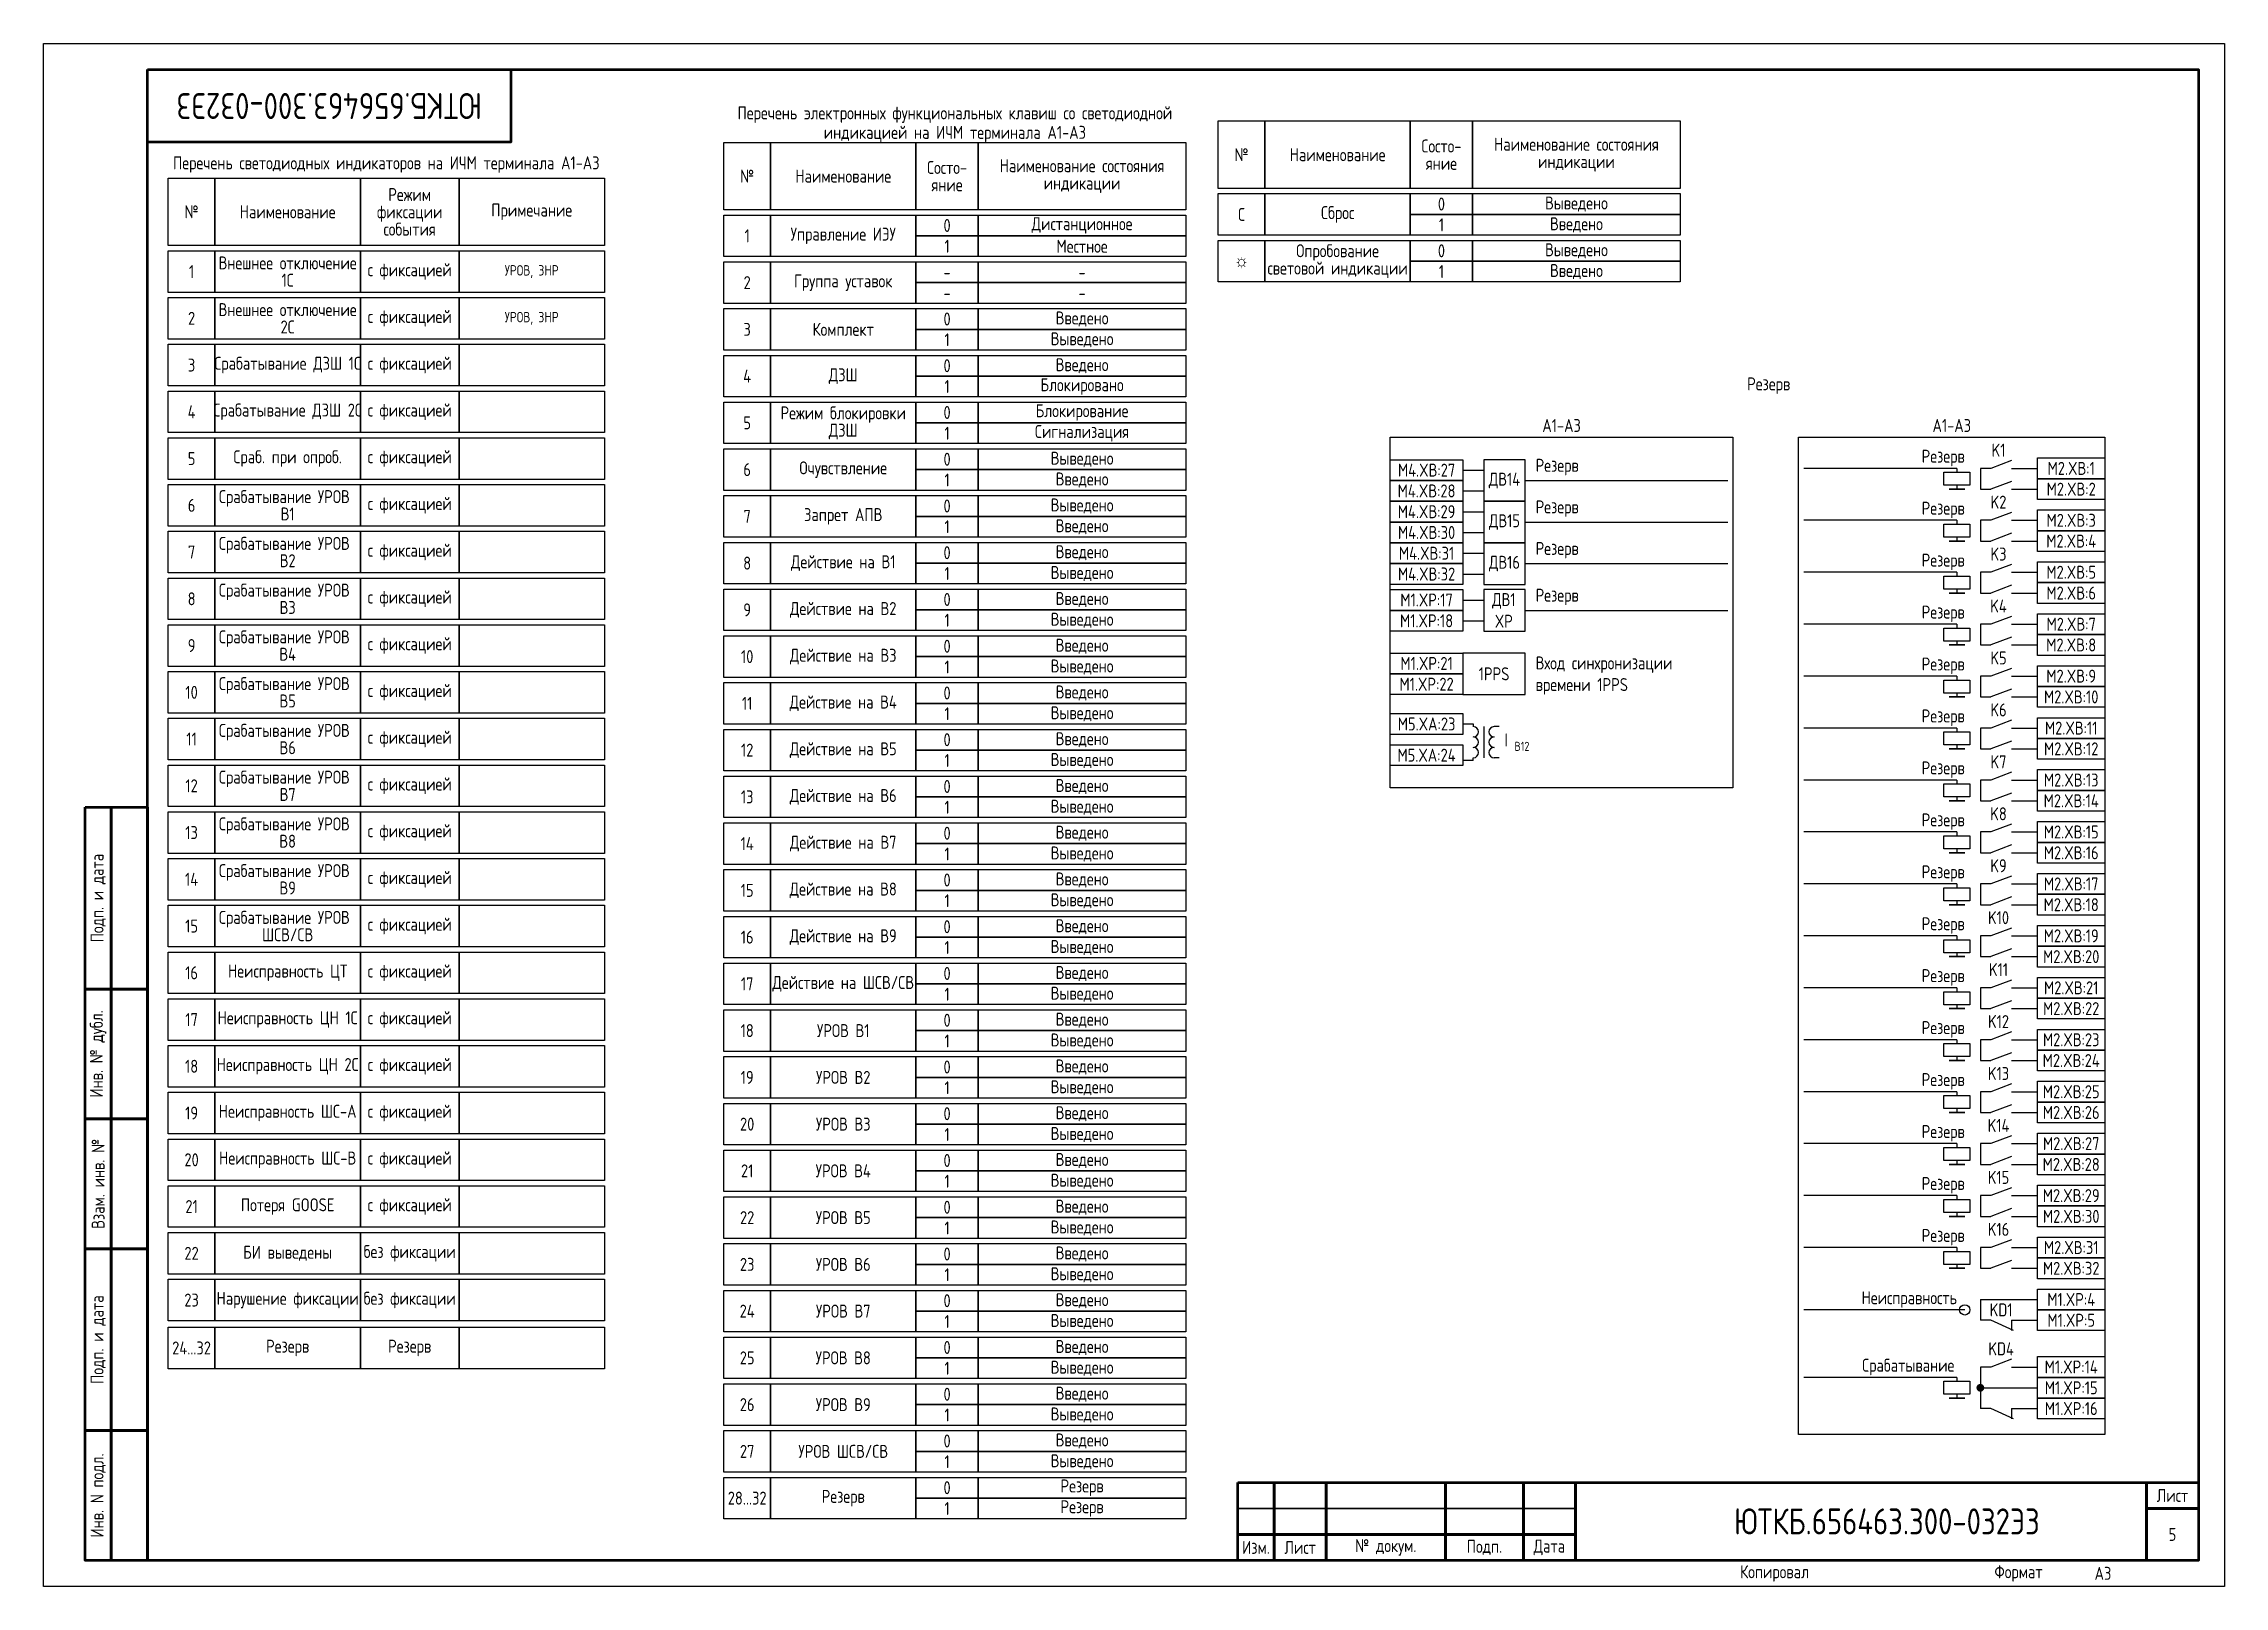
# Model space of a CAD drawing. Header units: millimetres. Extents: x -840 to 2694, y 0 to 584.
# Drawn here: x 1680 to 2100, y -0.1 to 296.9 of the extents above; entities that cross this region are included whole.
import ezdxf

# ---------------------------------------------------------------- set-up
doc = ezdxf.new("R2010")
doc.units = ezdxf.units.MM
doc.styles.add('Gost type A_2.5', font='GOST_0.TTF', dxfattribs={"height": 2.5})
doc.styles.add('Gost_type_A', font='GOST_0.TTF')

msp = doc.modelspace()

# ---------------------------------------------------------------- texts
at = {"insert": (1735, 284.88), "char_height": 5, "width": 70, "attachment_point": 5, "rotation": 180, "style": 'Gost_type_A'}
msp.add_mtext('ЮТКБ.656463.300-032Э3', dxfattribs=at)
for s, insert, char_height, width, attachment_point, line_spacing_factor, style in [('Перечень электронных функциональных клавиш со светодиодной индикацией на ИЧМ терминала А1-A3', (1855.5, 277.87), 2.5, 89, 8, 0.9, 'Gost_type_A'), ('Состо- яние', (1949.21, 275.5), 2.5, 12, 5, 0.8, 'Gost_type_A'), ('Наименование состояния индикации ', (1975.21, 275.5), 2.5, 40, 5, 0.8, 'Gost_type_A'), ('Перечень светодиодных индикаторов на ИЧМ терминала А1-A3', (1746, 272), 2.5, 84, 8, 0.9, 'Gost_type_A'), ('Состо- яние', (1854, 271.37), 2.5, 12, 5, 0.8, 'Gost_type_A'), ('Наименование состояния индикации', (1880, 271.37), 2.5, 40, 5, 0.8, 'Gost_type_A'), ('№ ', (1910.71, 275.5), 2.5, 9, 5, 0.8, 'Gost_type_A'), ('Наименование ', (1929.21, 275.5), 2.5, 28, 5, 0.8, 'Gost_type_A'), ('Режим\\Pфиксации события', (1750.5, 264.5), 2.5, 19, 5, 0.8, 'Gost_type_A'), ('№ ', (1815.5, 271.37), 2.5, 9, 5, 0.8, 'Gost_type_A'), ('Наименование ', (1834, 271.37), 2.5, 28, 5, 0.8, 'Gost_type_A'), ('№ ', (1708.5, 264.5), 2.5, 9, 5, 0.8, 'Gost_type_A'), ('Наименование ', (1727, 264.5), 2.5, 28, 5, 0.8, 'Gost_type_A'), ('Примечание', (1774, 264.5), 2.5, 28, 5, 0.8, 'Gost_type_A'), ('C', (1910.71, 264), 2.5, 9, 5, 0.8, 'Gost_type_A'), ('Сброс', (1929.21, 264), 2.5, 28, 5, 0.8, 'Gost_type_A'), ('0', (1949.21, 266), 2.5, 12, 5, 0.8, 'Gost_type_A'), ('Выведено', (1975.21, 266), 2.5, 40, 5, 0.8, 'Gost_type_A'), ('1', (1815.5, 259.87), 2.5, 9, 5, 0.8, 'Gost_type_A'), ('Управление ИЭУ', (1834, 259.87), 2.5, 28, 5, 0.8, 'Gost_type_A'), ('0', (1854, 261.87), 2.5, 12, 5, 0.8, 'Gost_type_A'), ('Дистанционное', (1880, 261.87), 2.5, 40, 5, 0.8, 'Gost_type_A'), ('1', (1949.21, 262), 2.5, 12, 5, 0.8, 'Gost_type_A'), ('Введено', (1975.21, 262), 2.5, 40, 5, 0.8, 'Gost_type_A'), ('1', (1854, 257.87), 2.5, 12, 5, 0.8, 'Gost_type_A'), ('Местное', (1880, 257.87), 2.5, 40, 5, 0.8, 'Gost_type_A'), ('Опробование световой индикации', (1929.21, 255), 2.5, 28, 5, 0.8, 'Gost_type_A'), ('0', (1949.21, 257), 2.5, 12, 5, 0.8, 'Gost_type_A'), ('Выведено', (1975.21, 257), 2.5, 40, 5, 0.8, 'Gost_type_A'), ('1', (1708.5, 253), 2.5, 9, 5, 0.8, 'Gost_type_A'), ('Внешнее отключение 1С ', (1727, 253), 2.5, 28, 5, 0.8, 'Gost_type_A'), ('с фиксацией', (1750.5, 253), 2.5, 19, 5, 0.8, 'Gost_type_A'), ('УРОВ, ЗНР', (1774, 253), 2, 28, 5, 0.8, 'Gost_type_A'), ('2', (1815.5, 250.87), 2.5, 9, 5, 0.8, 'Gost_type_A'), ('Группа уставок', (1834, 250.87), 2.5, 28, 5, 0.8, 'Gost_type_A'), ('-', (1854, 252.87), 2.5, 12, 5, 0.8, 'Gost_type_A'), ('-', (1880, 252.87), 2.5, 40, 5, 0.8, 'Gost_type_A'), ('☼', (1910.71, 255), 2.5, 9, 5, 0.8, 'Gost_type_A'), ('1', (1949.21, 253), 2.5, 12, 5, 0.8, 'Gost_type_A'), ('Введено', (1975.21, 253), 2.5, 40, 5, 0.8, 'Gost_type_A'), ('-', (1854, 248.87), 2.5, 12, 5, 0.8, 'Gost_type_A'), ('-', (1880, 248.87), 2.5, 40, 5, 0.8, 'Gost_type_A'), ('2', (1708.5, 244), 2.5, 9, 5, 0.8, 'Gost_type_A'), ('Внешнее отключение 2С ', (1727, 244), 2.5, 28, 5, 0.8, 'Gost_type_A'), ('с фиксацией', (1750.5, 244), 2.5, 19, 5, 0.8, 'Gost_type_A'), ('УРОВ, ЗНР', (1774, 244), 2, 28, 5, 0.8, 'Gost_type_A'), ('0', (1854, 243.87), 2.5, 12, 5, 0.8, 'Gost_type_A'), ('Введено', (1880, 243.87), 2.5, 40, 5, 0.8, 'Gost_type_A'), ('3', (1815.5, 241.87), 2.5, 9, 5, 0.8, 'Gost_type_A'), ('Комплект', (1834, 241.87), 2.5, 28, 5, 0.8, 'Gost type A_2.5'), ('1', (1854, 239.87), 2.5, 12, 5, 0.8, 'Gost_type_A'), ('Выведено', (1880, 239.87), 2.5, 40, 5, 0.8, 'Gost_type_A'), ('3', (1708.5, 235), 2.5, 9, 5, 0.8, 'Gost_type_A'), ('Срабатывание ДЗШ 1С', (1727, 235), 2.5, 28, 5, 0.8, 'Gost_type_A'), ('с фиксацией', (1750.5, 235), 2.5, 19, 5, 0.8, 'Gost_type_A'), ('0', (1854, 234.87), 2.5, 12, 5, 0.8, 'Gost_type_A'), ('Введено', (1880, 234.87), 2.5, 40, 5, 0.8, 'Gost_type_A'), ('4', (1815.5, 232.87), 2.5, 9, 5, 0.8, 'Gost_type_A'), ('ДЗШ', (1834, 232.87), 2.5, 28, 5, 0.8, 'Gost type A_2.5'), ('1', (1854, 230.87), 2.5, 12, 5, 0.8, 'Gost_type_A'), ('Блокировано', (1880, 230.87), 2.5, 40, 5, 0.8, 'Gost_type_A'), ('Резерв', (2012.24, 231.04), 2.5, 192, 5, 0.9, 'Gost_type_A'), ('4', (1708.5, 226), 2.5, 9, 5, 0.8, 'Gost_type_A'), ('Срабатывание ДЗШ 2С', (1727, 226), 2.5, 28, 5, 0.8, 'Gost_type_A'), ('с фиксацией', (1750.5, 226), 2.5, 19, 5, 0.8, 'Gost_type_A'), ('Режим блокировки ДЗШ', (1834, 223.87), 2.5, 28, 5, 0.8, 'Gost_type_A'), ('0', (1854, 225.87), 2.5, 12, 5, 0.8, 'Gost_type_A'), ('Блокирование ', (1880, 225.87), 2.5, 40, 5, 0.8, 'Gost_type_A'), ('5', (1815.5, 223.87), 2.5, 9, 5, 0.8, 'Gost_type_A'), ('1', (1854, 221.87), 2.5, 12, 5, 0.8, 'Gost_type_A'), ('Сигнализация', (1880, 221.87), 2.5, 40, 5, 0.8, 'Gost_type_A'), ('A1-A3', (1972.35, 222.11), 2.5, 66, 8, 0.9, 'Gost_type_A'), ('A1-A3', (2047.5, 222.11), 2.5, 59, 8, 0.9, 'Gost_type_A'), ('Сраб. при опроб.', (1727, 217), 2.5, 28, 5, 0.8, 'Gost_type_A'), ('с фиксацией', (1750.5, 217), 2.5, 19, 5, 0.8, 'Gost_type_A'), ('5', (1708.5, 217), 2.5, 9, 5, 0.8, 'Gost_type_A'), ('6', (1815.5, 214.87), 2.5, 9, 5, 0.8, 'Gost_type_A'), ('Очувствление', (1834, 214.87), 2.5, 28, 5, 0.8, 'Gost_type_A'), ('0', (1854, 216.87), 2.5, 12, 5, 0.8, 'Gost_type_A'), ('Выведено', (1880, 216.87), 2.5, 40, 5, 0.8, 'Gost_type_A'), ('Введено', (1880, 212.87), 2.5, 40, 5, 0.8, 'Gost_type_A'), ('Срабатывание УРОВ  В1 ', (1727, 208), 2.5, 28, 5, 0.8, 'Gost_type_A'), ('1', (1854, 212.87), 2.5, 12, 5, 0.8, 'Gost_type_A'), ('6', (1708.5, 208), 2.5, 9, 5, 0.8, 'Gost_type_A'), ('с фиксацией', (1750.5, 208), 2.5, 19, 5, 0.8, 'Gost_type_A'), ('7', (1815.5, 205.87), 2.5, 9, 5, 0.8, 'Gost_type_A'), ('Запрет АПВ', (1834, 205.87), 2.5, 28, 5, 0.8, 'Gost_type_A'), ('0', (1854, 207.87), 2.5, 12, 5, 0.8, 'Gost_type_A'), ('Выведено', (1880, 207.87), 2.5, 40, 5, 0.8, 'Gost_type_A'), ('Срабатывание УРОВ  В2', (1727, 199), 2.5, 28, 5, 0.8, 'Gost_type_A'), ('1', (1854, 203.87), 2.5, 12, 5, 0.8, 'Gost_type_A'), ('Введено', (1880, 203.87), 2.5, 40, 5, 0.8, 'Gost_type_A'), ('7', (1708.5, 199), 2.5, 9, 5, 0.8, 'Gost_type_A'), ('с фиксацией', (1750.5, 199), 2.5, 19, 5, 0.8, 'Gost_type_A'), ('8', (1815.5, 196.87), 2.5, 9, 5, 0.8, 'Gost_type_A'), ('Действие на В1', (1834, 196.87), 2.5, 28, 5, 0.8, 'Gost_type_A'), ('0', (1854, 198.87), 2.5, 12, 5, 0.8, 'Gost_type_A'), ('Введено', (1880, 198.87), 2.5, 40, 5, 0.8, 'Gost_type_A'), ('1', (1854, 194.87), 2.5, 12, 5, 0.8, 'Gost_type_A'), ('Выведено', (1880, 194.87), 2.5, 40, 5, 0.8, 'Gost_type_A'), ('8', (1708.5, 190), 2.5, 9, 5, 0.8, 'Gost_type_A'), ('Срабатывание УРОВ  В3', (1727, 190), 2.5, 28, 5, 0.8, 'Gost_type_A'), ('с фиксацией', (1750.5, 190), 2.5, 19, 5, 0.8, 'Gost_type_A'), ('9', (1815.5, 187.87), 2.5, 9, 5, 0.8, 'Gost_type_A'), ('Действие на В2', (1834, 187.87), 2.5, 28, 5, 0.8, 'Gost_type_A'), ('0', (1854, 189.87), 2.5, 12, 5, 0.8, 'Gost_type_A'), ('Введено', (1880, 189.87), 2.5, 40, 5, 0.8, 'Gost_type_A'), ('1', (1854, 185.87), 2.5, 12, 5, 0.8, 'Gost_type_A'), ('Выведено', (1880, 185.87), 2.5, 40, 5, 0.8, 'Gost_type_A'), ('9', (1708.5, 181), 2.5, 9, 5, 0.8, 'Gost_type_A'), ('Срабатывание УРОВ  В4', (1727, 181), 2.5, 28, 5, 0.8, 'Gost_type_A'), ('с фиксацией', (1750.5, 181), 2.5, 19, 5, 0.8, 'Gost_type_A'), ('0', (1854, 180.87), 2.5, 12, 5, 0.8, 'Gost_type_A'), ('Введено', (1880, 180.87), 2.5, 40, 5, 0.8, 'Gost_type_A'), ('10', (1815.5, 178.87), 2.5, 9, 5, 0.8, 'Gost_type_A'), ('Действие на В3', (1834, 178.87), 2.5, 28, 5, 0.8, 'Gost_type_A'), ('1', (1854, 176.87), 2.5, 12, 5, 0.8, 'Gost_type_A'), ('Выведено', (1880, 176.87), 2.5, 40, 5, 0.8, 'Gost_type_A'), ('10', (1708.5, 172), 2.5, 9, 5, 0.8, 'Gost_type_A'), ('Срабатывание УРОВ  В5', (1727, 172), 2.5, 28, 5, 0.8, 'Gost_type_A'), ('с фиксацией', (1750.5, 172), 2.5, 19, 5, 0.8, 'Gost_type_A'), ('0', (1854, 171.87), 2.5, 12, 5, 0.8, 'Gost_type_A'), ('Введено', (1880, 171.87), 2.5, 40, 5, 0.8, 'Gost_type_A'), ('11', (1815.5, 169.87), 2.5, 9, 5, 0.8, 'Gost_type_A'), ('Действие на В4', (1834, 169.87), 2.5, 28, 5, 0.8, 'Gost_type_A'), ('1', (1854, 167.87), 2.5, 12, 5, 0.8, 'Gost_type_A'), ('Выведено', (1880, 167.87), 2.5, 40, 5, 0.8, 'Gost_type_A'), ('11', (1708.5, 163), 2.5, 9, 5, 0.8, 'Gost_type_A'), ('Срабатывание УРОВ  В6', (1727, 163), 2.5, 28, 5, 0.8, 'Gost_type_A'), ('с фиксацией', (1750.5, 163), 2.5, 19, 5, 0.8, 'Gost_type_A'), ('0', (1854, 162.87), 2.5, 12, 5, 0.8, 'Gost_type_A'), ('Введено', (1880, 162.87), 2.5, 40, 5, 0.8, 'Gost_type_A'), ('12', (1815.5, 160.87), 2.5, 9, 5, 0.8, 'Gost_type_A'), ('Действие на В5', (1834, 160.87), 2.5, 28, 5, 0.8, 'Gost_type_A'), ('1', (1854, 158.87), 2.5, 12, 5, 0.8, 'Gost_type_A'), ('Выведено', (1880, 158.87), 2.5, 40, 5, 0.8, 'Gost_type_A'), ('Срабатывание УРОВ  В7', (1727, 154), 2.5, 28, 5, 0.8, 'Gost_type_A'), ('с фиксацией', (1750.5, 154), 2.5, 19, 5, 0.8, 'Gost_type_A'), ('12', (1708.5, 154), 2.5, 9, 5, 0.8, 'Gost_type_A'), ('13', (1815.5, 151.87), 2.5, 9, 5, 0.8, 'Gost_type_A'), ('Действие на В6', (1834, 151.87), 2.5, 28, 5, 0.8, 'Gost_type_A'), ('0', (1854, 153.87), 2.5, 12, 5, 0.8, 'Gost_type_A'), ('Выведено', (1880, 149.87), 2.5, 40, 5, 0.8, 'Gost_type_A'), ('Введено', (1880, 153.87), 2.5, 40, 5, 0.8, 'Gost_type_A'), ('Срабатывание УРОВ  В8', (1727, 145), 2.5, 28, 5, 0.8, 'Gost_type_A'), ('1', (1854, 149.87), 2.5, 12, 5, 0.8, 'Gost_type_A'), ('13', (1708.5, 145), 2.5, 9, 5, 0.8, 'Gost_type_A'), ('с фиксацией', (1750.5, 145), 2.5, 19, 5, 0.8, 'Gost_type_A'), ('14', (1815.5, 142.87), 2.5, 9, 5, 0.8, 'Gost_type_A'), ('Действие на В7', (1834, 142.87), 2.5, 28, 5, 0.8, 'Gost_type_A'), ('0', (1854, 144.87), 2.5, 12, 5, 0.8, 'Gost_type_A'), ('Введено', (1880, 144.87), 2.5, 40, 5, 0.8, 'Gost_type_A'), ('Срабатывание УРОВ  В9', (1727, 136), 2.5, 28, 5, 0.8, 'Gost_type_A'), ('1', (1854, 140.87), 2.5, 12, 5, 0.8, 'Gost_type_A'), ('Выведено', (1880, 140.87), 2.5, 40, 5, 0.8, 'Gost_type_A'), ('14', (1708.5, 136), 2.5, 9, 5, 0.8, 'Gost_type_A'), ('с фиксацией', (1750.5, 136), 2.5, 19, 5, 0.8, 'Gost_type_A'), ('15', (1815.5, 133.87), 2.5, 9, 5, 0.8, 'Gost_type_A'), ('Действие на В8', (1834, 133.87), 2.5, 28, 5, 0.8, 'Gost_type_A'), ('0', (1854, 135.87), 2.5, 12, 5, 0.8, 'Gost_type_A'), ('Введено', (1880, 135.87), 2.5, 40, 5, 0.8, 'Gost_type_A'), ('1', (1854, 131.87), 2.5, 12, 5, 0.8, 'Gost_type_A'), ('Выведено', (1880, 131.87), 2.5, 40, 5, 0.8, 'Gost_type_A'), ('15', (1708.5, 127), 2.5, 9, 5, 0.8, 'Gost_type_A'), ('Срабатывание УРОВ  ШСВ/СВ', (1727, 127), 2.5, 28, 5, 0.8, 'Gost_type_A'), ('с фиксацией', (1750.5, 127), 2.5, 19, 5, 0.8, 'Gost_type_A'), ('16', (1815.5, 124.87), 2.5, 9, 5, 0.8, 'Gost_type_A'), ('Действие на В9', (1834, 124.87), 2.5, 28, 5, 0.8, 'Gost_type_A'), ('0', (1854, 126.87), 2.5, 12, 5, 0.8, 'Gost_type_A'), ('Введено', (1880, 126.87), 2.5, 40, 5, 0.8, 'Gost_type_A'), ('1', (1854, 122.87), 2.5, 12, 5, 0.8, 'Gost_type_A'), ('Выведено', (1880, 122.87), 2.5, 40, 5, 0.8, 'Gost_type_A'), ('16', (1708.5, 118), 2.5, 9, 5, 0.8, 'Gost_type_A'), ('Неисправность ЦТ', (1727, 118), 2.5, 28, 5, 0.8, 'Gost_type_A'), ('с фиксацией', (1750.5, 118), 2.5, 19, 5, 0.8, 'Gost_type_A'), ('0', (1854, 117.87), 2.5, 12, 5, 0.8, 'Gost_type_A'), ('Введено', (1880, 117.87), 2.5, 40, 5, 0.8, 'Gost_type_A'), ('17', (1815.5, 115.87), 2.5, 9, 5, 0.8, 'Gost_type_A'), ('Действие на ШСВ/СВ', (1834, 115.87), 2.5, 28, 5, 0.8, 'Gost_type_A'), ('1', (1854, 113.87), 2.5, 12, 5, 0.8, 'Gost_type_A'), ('Выведено', (1880, 113.87), 2.5, 40, 5, 0.8, 'Gost_type_A'), ('17', (1708.5, 109), 2.5, 9, 5, 0.8, 'Gost_type_A'), ('Неисправность ЦН 1С', (1727, 109), 2.5, 28, 5, 0.8, 'Gost_type_A'), ('с фиксацией', (1750.5, 109), 2.5, 19, 5, 0.8, 'Gost_type_A'), ('0', (1854, 108.87), 2.5, 12, 5, 0.8, 'Gost_type_A'), ('Введено', (1880, 108.87), 2.5, 40, 5, 0.8, 'Gost_type_A'), ('18', (1815.5, 106.87), 2.5, 9, 5, 0.8, 'Gost_type_A'), ('УРОВ В1', (1834, 106.87), 2.5, 28, 5, 0.8, 'Gost_type_A'), ('1', (1854, 104.87), 2.5, 12, 5, 0.8, 'Gost_type_A'), ('Выведено', (1880, 104.87), 2.5, 40, 5, 0.8, 'Gost_type_A'), ('18', (1708.5, 100), 2.5, 9, 5, 0.8, 'Gost_type_A'), ('Неисправность ЦН 2С', (1727, 100), 2.5, 28, 5, 0.8, 'Gost_type_A'), ('с фиксацией', (1750.5, 100), 2.5, 19, 5, 0.8, 'Gost_type_A'), ('0', (1854, 99.87), 2.5, 12, 5, 0.8, 'Gost_type_A'), ('Введено', (1880, 99.87), 2.5, 40, 5, 0.8, 'Gost_type_A'), ('19', (1815.5, 97.87), 2.5, 9, 5, 0.8, 'Gost_type_A'), ('УРОВ В2', (1834, 97.87), 2.5, 28, 5, 0.8, 'Gost_type_A'), ('1', (1854, 95.87), 2.5, 12, 5, 0.8, 'Gost_type_A'), ('Выведено', (1880, 95.87), 2.5, 40, 5, 0.8, 'Gost_type_A'), ('Неисправность ШС-А', (1727, 91), 2.5, 28, 5, 0.8, 'Gost_type_A'), ('с фиксацией', (1750.5, 91), 2.5, 19, 5, 0.8, 'Gost_type_A'), ('19', (1708.5, 91), 2.5, 9, 5, 0.8, 'Gost_type_A'), ('20', (1815.5, 88.87), 2.5, 9, 5, 0.8, 'Gost_type_A'), ('УРОВ В3', (1834, 88.87), 2.5, 28, 5, 0.8, 'Gost_type_A'), ('0', (1854, 90.87), 2.5, 12, 5, 0.8, 'Gost_type_A'), ('Выведено', (1880, 86.87), 2.5, 40, 5, 0.8, 'Gost_type_A'), ('Введено', (1880, 90.87), 2.5, 40, 5, 0.8, 'Gost_type_A'), ('1', (1854, 86.87), 2.5, 12, 5, 0.8, 'Gost_type_A'), ('20', (1708.5, 82), 2.5, 9, 5, 0.8, 'Gost_type_A'), ('Неисправность ШС-В', (1727, 82), 2.5, 28, 5, 0.8, 'Gost_type_A'), ('с фиксацией', (1750.5, 82), 2.5, 19, 5, 0.8, 'Gost_type_A'), ('21', (1815.5, 79.87), 2.5, 9, 5, 0.8, 'Gost_type_A'), ('УРОВ В4', (1834, 79.87), 2.5, 28, 5, 0.8, 'Gost_type_A'), ('0', (1854, 81.87), 2.5, 12, 5, 0.8, 'Gost_type_A'), ('Введено', (1880, 81.87), 2.5, 40, 5, 0.8, 'Gost_type_A'), ('1', (1854, 77.87), 2.5, 12, 5, 0.8, 'Gost_type_A'), ('Выведено', (1880, 77.87), 2.5, 40, 5, 0.8, 'Gost_type_A'), ('21', (1708.5, 73), 2.5, 9, 5, 0.8, 'Gost_type_A'), ('Потеря GOOSE', (1727, 73), 2.5, 28, 5, 0.8, 'Gost_type_A'), ('с фиксацией', (1750.5, 73), 2.5, 19, 5, 0.8, 'Gost_type_A'), ('22', (1815.5, 70.87), 2.5, 9, 5, 0.8, 'Gost_type_A'), ('УРОВ В5', (1834, 70.87), 2.5, 28, 5, 0.8, 'Gost_type_A'), ('0', (1854, 72.87), 2.5, 12, 5, 0.8, 'Gost_type_A'), ('Введено', (1880, 72.87), 2.5, 40, 5, 0.8, 'Gost_type_A'), ('1', (1854, 68.87), 2.5, 12, 5, 0.8, 'Gost_type_A'), ('Выведено', (1880, 68.87), 2.5, 40, 5, 0.8, 'Gost_type_A'), ('22', (1708.5, 64), 2.5, 9, 5, 0.8, 'Gost_type_A'), ('БИ выведены ', (1727, 64), 2.5, 28, 5, 0.8, 'Gost_type_A'), ('без фиксации', (1750.5, 64), 2.5, 19, 5, 0.8, 'Gost_type_A'), ('23', (1815.5, 61.87), 2.5, 9, 5, 0.8, 'Gost_type_A'), ('УРОВ В6', (1834, 61.87), 2.5, 28, 5, 0.8, 'Gost_type_A'), ('0', (1854, 63.87), 2.5, 12, 5, 0.8, 'Gost_type_A'), ('Введено', (1880, 63.87), 2.5, 40, 5, 0.8, 'Gost_type_A'), ('1', (1854, 59.87), 2.5, 12, 5, 0.8, 'Gost_type_A'), ('Выведено', (1880, 59.87), 2.5, 40, 5, 0.8, 'Gost_type_A'), ('23', (1708.5, 55), 2.5, 9, 5, 0.8, 'Gost_type_A'), ('Нарушение фиксации', (1727, 55), 2.5, 28, 5, 0.8, 'Gost_type_A'), ('без фиксации', (1750.5, 55), 2.5, 19, 5, 0.8, 'Gost_type_A'), ('0', (1854, 54.87), 2.5, 12, 5, 0.8, 'Gost_type_A'), ('Введено', (1880, 54.87), 2.5, 40, 5, 0.8, 'Gost_type_A'), ('Неисправность', (2048.5, 55.11), 2.5, 37, 6, 0.8, 'Gost_type_A'), ('24', (1815.5, 52.87), 2.5, 9, 5, 0.8, 'Gost_type_A'), ('УРОВ В7', (1834, 52.87), 2.5, 28, 5, 0.8, 'Gost_type_A'), ('1', (1854, 50.87), 2.5, 12, 5, 0.8, 'Gost_type_A'), ('Выведено', (1880, 50.87), 2.5, 40, 5, 0.8, 'Gost_type_A'), ('24...32', (1708.5, 45.78), 2.5, 9, 5, 0.8, 'Gost_type_A'), ('Резерв', (1727, 45.78), 2.5, 28, 5, 0.8, 'Gost_type_A'), ('Резерв', (1750.5, 45.78), 2.5, 19, 5, 0.8, 'Gost_type_A'), ('0', (1854, 45.87), 2.5, 12, 5, 0.8, 'Gost_type_A'), ('Введено', (1880, 45.87), 2.5, 40, 5, 0.8, 'Gost_type_A'), ('25', (1815.5, 43.87), 2.5, 9, 5, 0.8, 'Gost_type_A'), ('УРОВ В8', (1834, 43.87), 2.5, 28, 5, 0.8, 'Gost_type_A'), ('1', (1854, 41.87), 2.5, 12, 5, 0.8, 'Gost_type_A'), ('Выведено', (1880, 41.87), 2.5, 40, 5, 0.8, 'Gost_type_A'), ('Срабатывание', (2048, 42.11), 2.5, 37, 6, 0.8, 'Gost_type_A'), ('0', (1854, 36.87), 2.5, 12, 5, 0.8, 'Gost_type_A'), ('Введено', (1880, 36.87), 2.5, 40, 5, 0.8, 'Gost_type_A'), ('26', (1815.5, 34.87), 2.5, 9, 5, 0.8, 'Gost_type_A'), ('УРОВ В9', (1834, 34.87), 2.5, 28, 5, 0.8, 'Gost_type_A'), ('1', (1854, 32.87), 2.5, 12, 5, 0.8, 'Gost_type_A'), ('Выведено', (1880, 32.87), 2.5, 40, 5, 0.8, 'Gost_type_A'), ('27', (1815.5, 25.87), 2.5, 9, 5, 0.8, 'Gost_type_A'), ('УРОВ ШСВ/СВ', (1834, 25.87), 2.5, 28, 5, 0.8, 'Gost_type_A'), ('0', (1854, 27.87), 2.5, 12, 5, 0.8, 'Gost_type_A'), ('Выведено', (1880, 23.87), 2.5, 40, 5, 0.8, 'Gost_type_A'), ('Введено', (1880, 27.87), 2.5, 40, 5, 0.8, 'Gost_type_A'), ('1', (1854, 23.87), 2.5, 12, 5, 0.8, 'Gost_type_A'), ('28...32', (1815.5, 16.87), 2.5, 9, 5, 0.8, 'Gost_type_A'), ('Резерв', (1834, 16.87), 2.5, 28, 5, 0.8, 'Gost_type_A'), ('0', (1854, 18.87), 2.5, 12, 5, 0.8, 'Gost_type_A'), ('Резерв', (1880, 18.87), 2.5, 40, 5, 0.8, 'Gost_type_A'), ('1', (1854, 14.87), 2.5, 12, 5, 0.8, 'Gost_type_A'), ('Резерв', (1880, 14.87), 2.5, 40, 5, 0.8, 'Gost_type_A')]:
    msp.add_mtext(s, dxfattribs=dict(insert=insert, char_height=char_height, width=width, attachment_point=attachment_point, line_spacing_factor=line_spacing_factor, style=style))
at = {"style": 'Gost_type_A'}
for s, insert, char_height, width, attachment_point in [('Резерв', (2050, 217.11), 2.5, 31.0015, 6), ('K1', (2056.5, 218.61), 2.5, 5, 5), ('M4.XВ:27', (1946.35, 214.77), 2.5, 14, 5), ('ДВ14', (1961.35, 212.77), 2.5, 7.9998, 5), ('Резерв', (1967.35, 213.77), 2.5, 27.8465, 7), ('M2.XВ:1', (2070.5, 215.11), 2.5, 13, 5), ('M4.XВ:28', (1946.35, 210.77), 2.5, 14, 5), ('M2.XВ:2', (2070.5, 211.11), 2.5, 13, 5), ('M4.XВ:29', (1946.35, 206.77), 2.5, 14, 5), ('ДВ15', (1961.35, 204.77), 2.5, 7.9998, 5), ('Резерв', (1967.35, 205.77), 2.5, 27.8465, 7), ('Резерв', (2050, 207.11), 2.5, 31.0015, 6), ('K2', (2056.5, 208.61), 2.5, 5, 5), ('M2.XВ:3', (2070.5, 205.11), 2.5, 13, 5), ('M4.XВ:30', (1946.35, 202.77), 2.5, 14, 5), ('M2.XВ:4', (2070.5, 201.11), 2.5, 13, 5), ('M4.XВ:31', (1946.35, 198.77), 2.5, 14, 5), ('ДВ16', (1961.35, 196.77), 2.5, 7.9998, 5), ('Резерв', (1967.35, 197.77), 2.5, 27.8465, 7), ('Резерв', (2050, 197.11), 2.5, 31.0015, 6), ('K3', (2056.5, 198.61), 2.5, 5, 5), ('M4.XВ:32', (1946.35, 194.77), 2.5, 14, 5), ('M2.XВ:5', (2070.5, 195.11), 2.5, 13, 5), ('M1.XP:17', (1946.35, 189.77), 2.5, 14, 5), ('ДВ1 XP', (1961.23, 187.77), 2.5, 7.7588, 5), ('Резерв', (1967.35, 188.77), 2.5, 37, 7), ('K4', (2056.5, 188.61), 2.5, 5, 5), ('M2.XВ:6', (2070.5, 191.11), 2.5, 13, 5), ('M1.XP:18', (1946.35, 185.77), 2.5, 14, 5), ('Резерв', (2050, 187.11), 2.5, 31.0015, 6), ('M2.XВ:7', (2070.5, 185.11), 2.5, 13, 5), ('M2.XВ:8', (2070.5, 181.11), 2.5, 13, 5), ('M1.XP:21', (1946.35, 177.56), 2.5, 14, 5), ('1PPS', (1959.35, 175.56), 2.5, 12, 5), ('Вход синхронизации\\Pвремени 1PPS', (1967.35, 171.56), 2.5, 35.9749, 7), ('Резерв', (2050, 177.11), 2.5, 31.0015, 6), ('K5', (2056.5, 178.61), 2.5, 5, 5), ('M1.XP:22', (1946.35, 173.56), 2.5, 14, 5), ('M2.XВ:10', (2070.5, 171.11), 2.5, 13, 5), ('M2.XВ:9', (2070.5, 175.11), 2.5, 13, 5), ('Резерв', (2050, 167.11), 2.5, 31.0015, 6), ('K6', (2056.5, 168.61), 2.5, 5, 5), ('M5.XA:23', (1946.35, 165.9), 2.5, 14, 5), ('\\A1;I {\\H0.7x;\\S^ B12;}', (1961.35, 162.4), 2.5, 12, 4), ('M2.XВ:11', (2070.5, 165.11), 2.5, 13, 5), ('M5.XA:24', (1946.34, 159.89), 2.5, 14.018, 5), ('K7', (2056.5, 158.61), 2.5, 5, 5), ('M2.XВ:12', (2070.5, 161.11), 2.5, 13, 5), ('Резерв', (2050, 157.11), 2.5, 31.0015, 6), ('M2.XВ:13', (2070.5, 155.11), 2.5, 13, 5), ('M2.XВ:14', (2070.5, 151.11), 2.5, 13, 5), ('Резерв', (2050, 147.11), 2.5, 31.0015, 6), ('K8', (2056.5, 148.61), 2.5, 5, 5), ('M2.XВ:15', (2070.5, 145.11), 2.5, 13, 5), ('Резерв', (2050, 137.11), 2.5, 31.0015, 6), ('K9', (2056.5, 138.61), 2.5, 5, 5), ('M2.XВ:16', (2070.5, 141.11), 2.5, 13, 5), ('M2.XВ:17', (2070.5, 135.11), 2.5, 13, 5), ('M2.XВ:18', (2070.5, 131.11), 2.5, 13, 5), ('Резерв', (2050, 127.11), 2.5, 31.0015, 6), ('K10', (2056.5, 128.61), 2.5, 5, 5), ('M2.XВ:19', (2070.5, 125.11), 2.5, 13, 5), ('M2.XВ:20', (2070.5, 121.11), 2.5, 13, 5), ('Резерв', (2050, 117.11), 2.5, 31.0015, 6), ('K11', (2056.5, 118.61), 2.5, 5, 5), ('M2.XВ:21', (2070.5, 115.11), 2.5, 13, 5), ('K12', (2056.5, 108.61), 2.5, 5, 5), ('M2.XВ:22', (2070.5, 111.11), 2.5, 13, 5), ('Резерв', (2050, 107.11), 2.5, 31.0015, 6), ('M2.XВ:23', (2070.5, 105.11), 2.5, 13, 5), ('M2.XВ:24', (2070.5, 101.11), 2.5, 13, 5), ('Резерв', (2050, 97.11), 2.5, 31.0015, 6), ('K13', (2056.5, 98.61), 2.5, 5, 5), ('M2.XВ:25', (2070.5, 95.11), 2.5, 13, 5), ('Резерв', (2050, 87.11), 2.5, 31.0015, 6), ('K14', (2056.5, 88.61), 2.5, 5, 5), ('M2.XВ:26', (2070.5, 91.11), 2.5, 13, 5), ('M2.XВ:27', (2070.5, 85.11), 2.5, 13, 5), ('K15', (2056.5, 78.61), 2.5, 5, 5), ('M2.XВ:28', (2070.5, 81.11), 2.5, 13, 5), ('Резерв', (2050, 77.11), 2.5, 31.0015, 6), ('M2.XВ:29', (2070.5, 75.11), 2.5, 13, 5), ('M2.XВ:30', (2070.5, 71.11), 2.5, 13, 5), ('Резерв', (2050, 67.11), 2.5, 31.0015, 6), ('K16', (2056.5, 68.61), 2.5, 5, 5), ('M2.XВ:31', (2070.5, 65.11), 2.5, 13, 5), ('M2.XВ:32', (2070.5, 61.11), 2.5, 13, 5), ('M1.XP:4', (2070.5, 55.11), 2.5, 13, 5), ('KD1', (2057, 53.11), 2.5, 8, 5), ('M1.XP:5', (2070.5, 51.11), 2.5, 13, 5), ('KD4', (2057, 45.61), 2.5, 8, 5), ('M1.XP:14', (2070.5, 42.11), 2.5, 13, 5), ('M1.XP:15', (2070.5, 38.11), 2.5, 13, 5), ('M1.XP:16', (2070.5, 34.11), 2.5, 13, 5), ('ЮТКБ.656463.300-032Э3', (2035, 12.38), 5, 120, 5), ('5', (2090, 9.88), 2.5, 10, 5), ('A3', (2075, 2.38), 2.5, 20, 4)]:
    msp.add_mtext(s, dxfattribs=dict(at, insert=insert, char_height=char_height, width=width, attachment_point=attachment_point))

# ---------------------------------------------------------------- blocks, each defined once
blk = doc.blocks.new('POINT')
at = {"const_width": 0.75}
blk.add_lwpolyline([(-0.375, 0, 1), (0.375, 0, 1)], format="xyb", close=True, dxfattribs=at)
blk = doc.blocks.new('Штамп угловой верхний')
at = {"lineweight": 50}
blk.add_lwpolyline([(0, 0), (70, 0), (70, -14), (0, -14)], close=True, dxfattribs=at)
blk = doc.blocks.new('Формат_А3')
blk.add_lwpolyline([(-420, 297), (0, 297), (0, 0), (-420, 0)], close=True)
at = {"lineweight": 50}
blk.add_lwpolyline([(-400, 292), (-5, 292), (-5, 5), (-400, 5)], close=True, dxfattribs=at)
blk = doc.blocks.new('Штамп левый нижний')
at = {"lineweight": 50}
for points in [[(-12, 145), (-7, 145), (-7, 110), (-12, 110)], [(-7, 145), (0, 145), (0, 110), (-7, 110)], [(-12, 110), (-7, 110), (-7, 85), (-12, 85)], [(-7, 110), (0, 110), (0, 85), (-7, 85)], [(-12, 85), (-7, 85), (-7, 60), (-12, 60)], [(-7, 85), (0, 85), (0, 60), (-7, 60)], [(-12, 60), (-7, 60), (-7, 25), (-12, 25)], [(-7, 60), (0, 60), (0, 25), (-7, 25)], [(-12, 25), (-7, 25), (-7, 0), (-12, 0)], [(-7, 25), (0, 25), (0, 0), (-7, 0)]]:
    blk.add_lwpolyline(points, close=True, dxfattribs=at)
at = {"char_height": 2.5, "attachment_point": 5, "rotation": 90, "style": 'Gost_type_A'}
for s, insert, width in [('Подп. и дата', (-9.5, 127.5), 35), ('Инв. № дубл.', (-9.5, 97.5), 25), ('Взам. инв. №', (-9.5, 72.5), 25), ('Подп. и дата', (-9.5, 42.5), 35), ('Инв. N подл.', (-9.5, 12.5), 25)]:
    blk.add_mtext(s, dxfattribs=dict(at, insert=insert, width=width))
blk = doc.blocks.new('Штамп малый нижний')
at = {"lineweight": 50}
for points in [[(-185, 15), (-178, 15), (-178, 5), (-185, 5)], [(-178, 15), (-168, 15), (-168, 5), (-178, 5)], [(-168, 15), (-145, 15), (-145, 5), (-168, 5)], [(-145, 15), (-130, 15), (-130, 5), (-145, 5)], [(-130, 15), (-120, 15), (-120, 5), (-130, 5)], [(-120, 15), (-10, 15), (-10, 0), (-120, 0)], [(-10, 15), (0, 15), (0, 10), (-10, 10)], [(-10, 10), (0, 10), (0, 0), (-10, 0)], [(-185, 5), (-178, 5), (-178, 0), (-185, 0)], [(-178, 5), (-168, 5), (-168, 0), (-178, 0)], [(-168, 5), (-145, 5), (-145, 0), (-168, 0)], [(-145, 5), (-130, 5), (-130, 0), (-145, 0)], [(-130, 5), (-120, 5), (-120, 0), (-130, 0)]]:
    blk.add_lwpolyline(points, close=True, dxfattribs=at)
for points in [[(-185, 15), (-178, 15), (-178, 10), (-185, 10)], [(-178, 15), (-168, 15), (-168, 10), (-178, 10)], [(-168, 15), (-145, 15), (-145, 10), (-168, 10)], [(-145, 15), (-130, 15), (-130, 10), (-145, 10)], [(-130, 15), (-120, 15), (-120, 10), (-130, 10)], [(-185, 10), (-178, 10), (-178, 5), (-185, 5)], [(-178, 10), (-168, 10), (-168, 5), (-178, 5)], [(-168, 10), (-145, 10), (-145, 5), (-168, 5)], [(-145, 10), (-130, 10), (-130, 5), (-145, 5)], [(-130, 10), (-120, 10), (-120, 5), (-130, 5)]]:
    blk.add_lwpolyline(points, close=True)
at = {"char_height": 2.5, "style": 'Gost_type_A'}
for s, insert, width, attachment_point in [('Лист', (-5, 12.5), 10, 5), ('Изм.', (-181.5, 2.5), 7, 5), ('Лист', (-173, 2.5), 10, 5), ('№ докум.', (-156.5, 2.5), 23, 5), ('Подп.', (-137.5, 2.5), 15, 5), ('Дата', (-125, 2.5), 10, 5), ('Копировал', (-75, -2.53), 13.1202, 6), ('Формат', (-30, -2.53), 13.1202, 6)]:
    blk.add_mtext(s, dxfattribs=dict(at, insert=insert, width=width, attachment_point=attachment_point))

# ---------------------------------------------------------------- linework, layer by layer
for p, q in [((1953.35, 214.77), (1957.35, 214.77)), ((2048.5, 215.11), (2019, 215.11)), ((2048.5, 215.11), (2048.5, 214.36)), ((1953.35, 210.77), (1957.35, 210.77)), ((1965.35, 212.77), (2004.35, 212.77)), ((2048.5, 211.86), (2048.5, 211.11)), ((1953.35, 206.77), (1957.35, 206.77)), ((1953.35, 202.77), (1957.35, 202.77)), ((1965.35, 204.77), (2004.35, 204.77)), ((2048.5, 205.11), (2019, 205.11)), ((2048.5, 205.11), (2048.5, 204.36)), ((2048.5, 201.86), (2048.5, 201.11)), ((1953.35, 198.77), (1957.35, 198.77)), ((1953.35, 194.77), (1957.35, 194.77)), ((1965.35, 196.77), (2004.35, 196.77)), ((2048.5, 195.11), (2019, 195.11)), ((2048.5, 195.11), (2048.5, 194.36)), ((1953.35, 189.77), (1957.35, 189.77)), ((2048.5, 191.86), (2048.5, 191.11)), ((1953.35, 185.77), (1957.35, 185.77)), ((1965.35, 187.77), (2004.35, 187.77)), ((2048.5, 185.11), (2019, 185.11)), ((2048.5, 185.11), (2048.5, 184.36)), ((2048.5, 181.86), (2048.5, 181.11)), ((2048.5, 175.11), (2019, 175.11)), ((2048.5, 175.11), (2048.5, 174.36)), ((2048.5, 171.86), (2048.5, 171.11)), ((2048.5, 165.11), (2019, 165.11)), ((2048.5, 165.11), (2048.5, 164.36)), ((2048.5, 161.86), (2048.5, 161.11)), ((2048.5, 155.11), (2019, 155.11)), ((2048.5, 155.11), (2048.5, 154.36)), ((2048.5, 151.86), (2048.5, 151.11)), ((2048.5, 145.11), (2019, 145.11)), ((2048.5, 145.11), (2048.5, 144.36)), ((2048.5, 141.86), (2048.5, 141.11)), ((2048.5, 135.11), (2019, 135.11)), ((2048.5, 135.11), (2048.5, 134.36)), ((2048.5, 131.86), (2048.5, 131.11)), ((2048.5, 125.11), (2019, 125.11)), ((2048.5, 125.11), (2048.5, 124.36)), ((2048.5, 121.86), (2048.5, 121.11)), ((2048.5, 115.11), (2019, 115.11)), ((2048.5, 115.11), (2048.5, 114.36)), ((2048.5, 111.86), (2048.5, 111.11)), ((2048.5, 105.11), (2019, 105.11)), ((2048.5, 105.11), (2048.5, 104.36)), ((2048.5, 101.86), (2048.5, 101.11)), ((2048.5, 95.11), (2019, 95.11)), ((2048.5, 95.11), (2048.5, 94.36)), ((2048.5, 91.86), (2048.5, 91.11)), ((2048.5, 85.11), (2019, 85.11)), ((2048.5, 85.11), (2048.5, 84.36)), ((2048.5, 81.86), (2048.5, 81.11)), ((2048.5, 75.11), (2019, 75.11)), ((2048.5, 75.11), (2048.5, 74.36)), ((2048.5, 71.86), (2048.5, 71.11)), ((2048.5, 65.11), (2019, 65.11)), ((2048.5, 65.11), (2048.5, 64.36)), ((2048.5, 61.86), (2048.5, 61.11)), ((2053, 55.11), (2053, 51.11)), ((2050, 53.11), (2019, 53.11)), ((2059, 51.11), (2059, 49.11)), ((2048.5, 40.11), (2019, 40.11)), ((2048.5, 40.11), (2048.5, 39.36)), ((2048.5, 36.86), (2048.5, 36.11)), ((2059, 34.11), (2059, 32.11))]:
    msp.add_line(p, q)
at = {"ltscale": 1.08}
for p, q in [((2055, 215.11), (2053, 215.11)), ((2053, 215.11), (2053, 211.11)), ((2059, 215.11), (2064, 215.11)), ((2053, 211.11), (2055, 211.11)), ((2059, 211.11), (2064, 211.11)), ((2055, 205.11), (2053, 205.11)), ((2053, 205.11), (2053, 201.11)), ((2059, 205.11), (2064, 205.11)), ((2053, 201.11), (2055, 201.11)), ((2059, 201.11), (2064, 201.11)), ((2055, 195.11), (2053, 195.11)), ((2053, 195.11), (2053, 191.11)), ((2059, 195.11), (2064, 195.11)), ((2053, 191.11), (2055, 191.11)), ((2059, 191.11), (2064, 191.11)), ((2055, 185.11), (2053, 185.11)), ((2053, 185.11), (2053, 181.11)), ((2059, 185.11), (2064, 185.11)), ((2053, 181.11), (2055, 181.11)), ((2059, 181.11), (2064, 181.11)), ((2055, 175.11), (2053, 175.11)), ((2053, 175.11), (2053, 171.11)), ((2059, 175.11), (2064, 175.11)), ((2053, 171.11), (2055, 171.11)), ((2059, 171.11), (2064, 171.11)), ((2055, 165.11), (2053, 165.11)), ((2053, 165.11), (2053, 161.11)), ((2059, 165.11), (2064, 165.11)), ((2053, 161.11), (2055, 161.11)), ((2059, 161.11), (2064, 161.11)), ((2055, 155.11), (2053, 155.11)), ((2053, 155.11), (2053, 151.11)), ((2059, 155.11), (2064, 155.11)), ((2053, 151.11), (2055, 151.11)), ((2059, 151.11), (2064, 151.11)), ((2055, 145.11), (2053, 145.11)), ((2053, 145.11), (2053, 141.11)), ((2059, 145.11), (2064, 145.11)), ((2053, 141.11), (2055, 141.11)), ((2059, 141.11), (2064, 141.11)), ((2055, 135.11), (2053, 135.11)), ((2053, 135.11), (2053, 131.11)), ((2059, 135.11), (2064, 135.11)), ((2053, 131.11), (2055, 131.11)), ((2059, 131.11), (2064, 131.11)), ((2055, 125.11), (2053, 125.11)), ((2053, 125.11), (2053, 121.11)), ((2059, 125.11), (2064, 125.11)), ((2053, 121.11), (2055, 121.11)), ((2059, 121.11), (2064, 121.11)), ((2055, 115.11), (2053, 115.11)), ((2053, 115.11), (2053, 111.11)), ((2059, 115.11), (2064, 115.11)), ((2053, 111.11), (2055, 111.11)), ((2059, 111.11), (2064, 111.11)), ((2055, 105.11), (2053, 105.11)), ((2053, 105.11), (2053, 101.11)), ((2059, 105.11), (2064, 105.11)), ((2053, 101.11), (2055, 101.11)), ((2059, 101.11), (2064, 101.11)), ((2055, 95.11), (2053, 95.11)), ((2053, 95.11), (2053, 91.11)), ((2059, 95.11), (2064, 95.11)), ((2053, 91.11), (2055, 91.11)), ((2059, 91.11), (2064, 91.11)), ((2055, 85.11), (2053, 85.11)), ((2053, 85.11), (2053, 81.11)), ((2059, 85.11), (2064, 85.11)), ((2053, 81.11), (2055, 81.11)), ((2059, 81.11), (2064, 81.11)), ((2055, 75.11), (2053, 75.11)), ((2053, 75.11), (2053, 71.11)), ((2059, 75.11), (2064, 75.11)), ((2053, 71.11), (2055, 71.11)), ((2059, 71.11), (2064, 71.11)), ((2055, 65.11), (2053, 65.11)), ((2053, 65.11), (2053, 61.11)), ((2059, 65.11), (2064, 65.11)), ((2053, 61.11), (2055, 61.11)), ((2059, 61.11), (2064, 61.11)), ((2053, 55.11), (2064, 55.11)), ((2055, 51.11), (2053, 51.11)), ((2059, 51.11), (2064, 51.11)), ((2055, 42.11), (2053, 42.11)), ((2053, 42.11), (2053, 34.11)), ((2059, 42.11), (2064, 42.11)), ((2053, 38.11), (2064, 38.11)), ((2055, 34.11), (2053, 34.11)), ((2059, 34.11), (2064, 34.11))]:
    msp.add_line(p, q, dxfattribs=at)
at = {"ltscale": 4.32}
for p, q in [((2059, 216.61), (2055, 215.11)), ((2059, 212.61), (2055, 211.11)), ((2059, 206.61), (2055, 205.11)), ((2059, 202.61), (2055, 201.11)), ((2059, 196.61), (2055, 195.11)), ((2059, 192.61), (2055, 191.11)), ((2059, 186.61), (2055, 185.11)), ((2059, 182.61), (2055, 181.11)), ((2059, 176.61), (2055, 175.11)), ((2059, 172.61), (2055, 171.11)), ((2059, 166.61), (2055, 165.11)), ((2059, 162.61), (2055, 161.11)), ((2059, 156.61), (2055, 155.11)), ((2059, 152.61), (2055, 151.11)), ((2059, 146.61), (2055, 145.11)), ((2059, 142.61), (2055, 141.11)), ((2059, 136.61), (2055, 135.11)), ((2059, 132.61), (2055, 131.11)), ((2059, 126.61), (2055, 125.11)), ((2059, 122.61), (2055, 121.11)), ((2059, 116.61), (2055, 115.11)), ((2059, 112.61), (2055, 111.11)), ((2059, 106.61), (2055, 105.11)), ((2059, 102.61), (2055, 101.11)), ((2059, 96.61), (2055, 95.11)), ((2059, 92.61), (2055, 91.11)), ((2059, 86.61), (2055, 85.11)), ((2059, 82.61), (2055, 81.11)), ((2059, 76.61), (2055, 75.11)), ((2059, 72.61), (2055, 71.11)), ((2059, 66.61), (2055, 65.11)), ((2059, 62.61), (2055, 61.11)), ((2059.39, 49.11), (2055, 51.11)), ((2059, 43.61), (2055, 42.11)), ((2059.39, 32.11), (2055, 34.11))]:
    msp.add_line(p, q, dxfattribs=at)
at = {"ltscale": 4}
for p, q in [((1953.35, 165.9), (1955.35, 165.9)), ((1955.35, 165.9), (1955.35, 165.4)), ((1955.35, 165.9), (1955.35, 165.4)), ((1957.35, 165.4), (1957.35, 161.4)), ((1960.35, 165.4), (1959.35, 165.4)), ((1957.35, 163.4), (1957.35, 159.4)), ((1955.35, 158.9), (1953.35, 158.9)), ((1955.35, 158.9), (1955.35, 159.4)), ((1960.35, 159.4), (1959.35, 159.4))]:
    msp.add_line(p, q, dxfattribs=at)
for points in [[(1906.21, 282), (1915.21, 282), (1915.21, 269), (1906.21, 269)], [(1915.21, 282), (1943.21, 282), (1943.21, 269), (1915.21, 269)], [(1943.21, 282), (1955.21, 282), (1955.21, 269), (1943.21, 269)], [(1955.21, 282), (1995.21, 282), (1995.21, 269), (1955.21, 269)], [(1811, 277.87), (1820, 277.87), (1820, 264.87), (1811, 264.87)], [(1820, 277.87), (1848, 277.87), (1848, 264.87), (1820, 264.87)], [(1848, 277.87), (1860, 277.87), (1860, 264.87), (1848, 264.87)], [(1860, 277.87), (1900, 277.87), (1900, 264.87), (1860, 264.87)], [(1704, 271), (1713, 271), (1713, 258), (1704, 258)], [(1713, 271), (1741, 271), (1741, 258), (1713, 258)], [(1741, 271), (1760, 271), (1760, 258), (1741, 258)], [(1760, 271), (1788, 271), (1788, 258), (1760, 258)], [(1906.21, 268), (1915.21, 268), (1915.21, 260), (1906.21, 260)], [(1915.21, 268), (1943.21, 268), (1943.21, 260), (1915.21, 260)], [(1943.21, 268), (1955.21, 268), (1955.21, 264), (1943.21, 264)], [(1955.21, 268), (1995.21, 268), (1995.21, 264), (1955.21, 264)], [(1811, 263.87), (1820, 263.87), (1820, 255.87), (1811, 255.87)], [(1820, 263.87), (1848, 263.87), (1848, 255.87), (1820, 255.87)], [(1848, 263.87), (1860, 263.87), (1860, 259.87), (1848, 259.87)], [(1860, 263.87), (1900, 263.87), (1900, 259.87), (1860, 259.87)], [(1943.21, 264), (1955.21, 264), (1955.21, 260), (1943.21, 260)], [(1955.21, 264), (1995.21, 264), (1995.21, 260), (1955.21, 260)], [(1704, 257), (1713, 257), (1713, 249), (1704, 249)], [(1713, 257), (1741, 257), (1741, 249), (1713, 249)], [(1741, 257), (1760, 257), (1760, 249), (1741, 249)], [(1760, 257), (1788, 257), (1788, 249), (1760, 249)], [(1848, 259.87), (1860, 259.87), (1860, 255.87), (1848, 255.87)], [(1860, 259.87), (1900, 259.87), (1900, 255.87), (1860, 255.87)], [(1906.21, 259), (1915.21, 259), (1915.21, 251), (1906.21, 251)], [(1915.21, 259), (1943.21, 259), (1943.21, 251), (1915.21, 251)], [(1943.21, 259), (1955.21, 259), (1955.21, 255), (1943.21, 255)], [(1955.21, 259), (1995.21, 259), (1995.21, 255), (1955.21, 255)], [(1811, 254.87), (1820, 254.87), (1820, 246.87), (1811, 246.87)], [(1820, 254.87), (1848, 254.87), (1848, 246.87), (1820, 246.87)], [(1848, 254.87), (1860, 254.87), (1860, 250.87), (1848, 250.87)], [(1860, 254.87), (1900, 254.87), (1900, 250.87), (1860, 250.87)], [(1943.21, 255), (1955.21, 255), (1955.21, 251), (1943.21, 251)], [(1955.21, 255), (1995.21, 255), (1995.21, 251), (1955.21, 251)], [(1704, 248), (1713, 248), (1713, 240), (1704, 240)], [(1713, 248), (1741, 248), (1741, 240), (1713, 240)], [(1741, 248), (1760, 248), (1760, 240), (1741, 240)], [(1760, 248), (1788, 248), (1788, 240), (1760, 240)], [(1848, 250.87), (1860, 250.87), (1860, 246.87), (1848, 246.87)], [(1860, 250.87), (1900, 250.87), (1900, 246.87), (1860, 246.87)], [(1811, 245.87), (1820, 245.87), (1820, 237.87), (1811, 237.87)], [(1811, 245.87), (1820, 245.87), (1820, 237.87), (1811, 237.87)], [(1820, 245.87), (1848, 245.87), (1848, 237.87), (1820, 237.87)], [(1848, 245.87), (1860, 245.87), (1860, 241.87), (1848, 241.87)], [(1860, 245.87), (1900, 245.87), (1900, 241.87), (1860, 241.87)], [(1848, 241.87), (1860, 241.87), (1860, 237.87), (1848, 237.87)], [(1860, 241.87), (1900, 241.87), (1900, 237.87), (1860, 237.87)], [(1704, 239), (1713, 239), (1713, 231), (1704, 231)], [(1713, 239), (1741, 239), (1741, 231), (1713, 231)], [(1741, 239), (1760, 239), (1760, 231), (1741, 231)], [(1760, 239), (1788, 239), (1788, 231), (1760, 231)], [(1811, 236.87), (1820, 236.87), (1820, 228.87), (1811, 228.87)], [(1820, 236.87), (1848, 236.87), (1848, 228.87), (1820, 228.87)], [(1848, 236.87), (1860, 236.87), (1860, 232.87), (1848, 232.87)], [(1860, 236.87), (1900, 236.87), (1900, 232.87), (1860, 232.87)], [(1848, 232.87), (1860, 232.87), (1860, 228.87), (1848, 228.87)], [(1860, 232.87), (1900, 232.87), (1900, 228.87), (1860, 228.87)], [(1704, 230), (1713, 230), (1713, 222), (1704, 222)], [(1713, 230), (1741, 230), (1741, 222), (1713, 222)], [(1741, 230), (1760, 230), (1760, 222), (1741, 222)], [(1760, 230), (1788, 230), (1788, 222), (1760, 222)], [(1811, 227.87), (1820, 227.87), (1820, 219.87), (1811, 219.87)], [(1820, 227.87), (1848, 227.87), (1848, 219.87), (1820, 219.87)], [(1848, 227.87), (1860, 227.87), (1860, 223.87), (1848, 223.87)], [(1860, 227.87), (1900, 227.87), (1900, 223.87), (1860, 223.87)], [(1848, 223.87), (1860, 223.87), (1860, 219.87), (1848, 219.87)], [(1860, 223.87), (1900, 223.87), (1900, 219.87), (1860, 219.87)], [(1704, 221), (1713, 221), (1713, 213), (1704, 213)], [(1713, 221), (1741, 221), (1741, 213), (1713, 213)], [(1741, 221), (1760, 221), (1760, 213), (1741, 213)], [(1760, 221), (1788, 221), (1788, 213), (1760, 213)], [(1811, 218.87), (1820, 218.87), (1820, 210.87), (1811, 210.87)], [(1820, 218.87), (1848, 218.87), (1848, 210.87), (1820, 210.87)], [(1848, 218.87), (1860, 218.87), (1860, 214.87), (1848, 214.87)], [(1860, 218.87), (1900, 218.87), (1900, 214.87), (1860, 214.87)], [(1939.35, 221.11), (2005.35, 221.11), (2005.35, 153.61), (1939.35, 153.61)], [(2018, 221.11), (2077, 221.11), (2077, 29.11), (2018, 29.11)], [(1848, 214.87), (1860, 214.87), (1860, 210.87), (1848, 210.87)], [(1860, 214.87), (1900, 214.87), (1900, 210.87), (1860, 210.87)], [(1939.35, 216.77), (1953.35, 216.77), (1953.35, 212.77), (1939.35, 212.77)], [(2051, 214.36), (2051, 211.86), (2046, 211.86), (2046, 214.36)], [(2064, 217.11), (2077, 217.11), (2077, 213.11), (2064, 213.11)], [(1704, 212), (1713, 212), (1713, 204), (1704, 204)], [(1713, 212), (1741, 212), (1741, 204), (1713, 204)], [(1741, 212), (1760, 212), (1760, 204), (1741, 204)], [(1760, 212), (1788, 212), (1788, 204), (1760, 204)], [(1939.35, 212.77), (1953.35, 212.77), (1953.35, 208.77), (1939.35, 208.77)], [(2050, 211.11), (2047, 211.11)], [(2064, 213.11), (2077, 213.11), (2077, 209.11), (2064, 209.11)], [(1811, 209.87), (1820, 209.87), (1820, 201.87), (1811, 201.87)], [(1820, 209.87), (1848, 209.87), (1848, 201.87), (1820, 201.87)], [(1848, 209.87), (1860, 209.87), (1860, 205.87), (1848, 205.87)], [(1848, 205.87), (1860, 205.87), (1860, 201.87), (1848, 201.87)], [(1860, 209.87), (1900, 209.87), (1900, 205.87), (1860, 205.87)], [(1860, 205.87), (1900, 205.87), (1900, 201.87), (1860, 201.87)], [(1939.35, 208.77), (1953.35, 208.77), (1953.35, 204.77), (1939.35, 204.77)], [(2064, 207.11), (2077, 207.11), (2077, 203.11), (2064, 203.11)], [(1704, 203), (1713, 203), (1713, 195), (1704, 195)], [(1713, 203), (1741, 203), (1741, 195), (1713, 195)], [(1741, 203), (1760, 203), (1760, 195), (1741, 195)], [(1760, 203), (1788, 203), (1788, 195), (1760, 195)], [(1939.35, 204.77), (1953.35, 204.77), (1953.35, 200.77), (1939.35, 200.77)], [(2051, 204.36), (2051, 201.86), (2046, 201.86), (2046, 204.36)], [(2064, 203.11), (2077, 203.11), (2077, 199.11), (2064, 199.11)], [(1811, 200.87), (1820, 200.87), (1820, 192.87), (1811, 192.87)], [(1820, 200.87), (1848, 200.87), (1848, 192.87), (1820, 192.87)], [(1848, 200.87), (1860, 200.87), (1860, 196.87), (1848, 196.87)], [(1860, 200.87), (1900, 200.87), (1900, 196.87), (1860, 196.87)], [(1939.35, 200.77), (1953.35, 200.77), (1953.35, 196.77), (1939.35, 196.77)], [(2050, 201.11), (2047, 201.11)], [(1704, 194), (1713, 194), (1713, 186), (1704, 186)], [(1713, 194), (1741, 194), (1741, 186), (1713, 186)], [(1741, 194), (1760, 194), (1760, 186), (1741, 186)], [(1760, 194), (1788, 194), (1788, 186), (1760, 186)], [(1848, 196.87), (1860, 196.87), (1860, 192.87), (1848, 192.87)], [(1860, 196.87), (1900, 196.87), (1900, 192.87), (1860, 192.87)], [(1939.35, 196.77), (1953.35, 196.77), (1953.35, 192.77), (1939.35, 192.77)], [(2051, 194.36), (2051, 191.86), (2046, 191.86), (2046, 194.36)], [(2064, 197.11), (2077, 197.11), (2077, 193.11), (2064, 193.11)], [(1811, 191.87), (1820, 191.87), (1820, 183.87), (1811, 183.87)], [(1820, 191.87), (1848, 191.87), (1848, 183.87), (1820, 183.87)], [(1848, 191.87), (1860, 191.87), (1860, 187.87), (1848, 187.87)], [(1860, 191.87), (1900, 191.87), (1900, 187.87), (1860, 187.87)], [(1939.35, 191.77), (1953.35, 191.77), (1953.35, 187.77), (1939.35, 187.77)], [(2050, 191.11), (2047, 191.11)], [(2064, 193.11), (2077, 193.11), (2077, 189.11), (2064, 189.11)], [(1704, 185), (1713, 185), (1713, 177), (1704, 177)], [(1713, 185), (1741, 185), (1741, 177), (1713, 177)], [(1741, 185), (1760, 185), (1760, 177), (1741, 177)], [(1760, 185), (1788, 185), (1788, 177), (1760, 177)], [(1848, 187.87), (1860, 187.87), (1860, 183.87), (1848, 183.87)], [(1860, 187.87), (1900, 187.87), (1900, 183.87), (1860, 183.87)], [(1939.35, 187.77), (1953.35, 187.77), (1953.35, 183.77), (1939.35, 183.77)], [(2064, 187.11), (2077, 187.11), (2077, 183.11), (2064, 183.11)], [(1811, 182.87), (1820, 182.87), (1820, 174.87), (1811, 174.87)], [(1820, 182.87), (1848, 182.87), (1848, 174.87), (1820, 174.87)], [(1848, 182.87), (1860, 182.87), (1860, 178.87), (1848, 178.87)], [(1860, 182.87), (1900, 182.87), (1900, 178.87), (1860, 178.87)], [(2051, 184.36), (2051, 181.86), (2046, 181.86), (2046, 184.36)], [(2050, 181.11), (2047, 181.11)], [(2064, 183.11), (2077, 183.11), (2077, 179.11), (2064, 179.11)], [(1848, 178.87), (1860, 178.87), (1860, 174.87), (1848, 174.87)], [(1860, 178.87), (1900, 178.87), (1900, 174.87), (1860, 174.87)], [(1939.35, 179.56), (1953.35, 179.56), (1953.35, 175.56), (1939.35, 175.56)], [(2064, 177.11), (2077, 177.11), (2077, 173.11), (2064, 173.11)], [(1704, 176), (1713, 176), (1713, 168), (1704, 168)], [(1713, 176), (1741, 176), (1741, 168), (1713, 168)], [(1741, 176), (1760, 176), (1760, 168), (1741, 168)], [(1760, 176), (1788, 176), (1788, 168), (1760, 168)], [(1811, 173.87), (1820, 173.87), (1820, 165.87), (1811, 165.87)], [(1820, 173.87), (1848, 173.87), (1848, 165.87), (1820, 165.87)], [(1848, 173.87), (1860, 173.87), (1860, 169.87), (1848, 169.87)], [(1860, 173.87), (1900, 173.87), (1900, 169.87), (1860, 169.87)], [(1939.35, 175.56), (1953.35, 175.56), (1953.35, 171.56), (1939.35, 171.56)], [(2051, 174.36), (2051, 171.86), (2046, 171.86), (2046, 174.36)], [(2064, 173.11), (2077, 173.11), (2077, 169.11), (2064, 169.11)], [(1848, 169.87), (1860, 169.87), (1860, 165.87), (1848, 165.87)], [(1860, 169.87), (1900, 169.87), (1900, 165.87), (1860, 165.87)], [(2050, 171.11), (2047, 171.11)], [(1704, 167), (1713, 167), (1713, 159), (1704, 159)], [(1713, 167), (1741, 167), (1741, 159), (1713, 159)], [(1741, 167), (1760, 167), (1760, 159), (1741, 159)], [(1760, 167), (1788, 167), (1788, 159), (1760, 159)], [(1811, 164.87), (1820, 164.87), (1820, 156.87), (1811, 156.87)], [(1820, 164.87), (1848, 164.87), (1848, 156.87), (1820, 156.87)], [(1848, 164.87), (1860, 164.87), (1860, 160.87), (1848, 160.87)], [(1860, 164.87), (1900, 164.87), (1900, 160.87), (1860, 160.87)], [(1939.35, 167.9), (1953.35, 167.9), (1953.35, 163.9), (1939.35, 163.9)], [(2051, 164.36), (2051, 161.86), (2046, 161.86), (2046, 164.36)], [(2064, 167.11), (2077, 167.11), (2077, 163.11), (2064, 163.11)], [(1848, 160.87), (1860, 160.87), (1860, 156.87), (1848, 156.87)], [(1860, 160.87), (1900, 160.87), (1900, 156.87), (1860, 156.87)], [(1939.35, 161.9), (1953.35, 161.9), (1953.35, 157.9), (1939.35, 157.9)], [(2050, 161.11), (2047, 161.11)], [(2064, 163.11), (2077, 163.11), (2077, 159.11), (2064, 159.11)], [(1704, 158), (1713, 158), (1713, 150), (1704, 150)], [(1713, 158), (1741, 158), (1741, 150), (1713, 150)], [(1741, 158), (1760, 158), (1760, 150), (1741, 150)], [(1760, 158), (1788, 158), (1788, 150), (1760, 150)], [(1811, 155.87), (1820, 155.87), (1820, 147.87), (1811, 147.87)], [(1820, 155.87), (1848, 155.87), (1848, 147.87), (1820, 147.87)], [(1848, 155.87), (1860, 155.87), (1860, 151.87), (1848, 151.87)], [(1860, 155.87), (1900, 155.87), (1900, 151.87), (1860, 151.87)], [(2064, 157.11), (2077, 157.11), (2077, 153.11), (2064, 153.11)], [(1848, 151.87), (1860, 151.87), (1860, 147.87), (1848, 147.87)], [(1860, 151.87), (1900, 151.87), (1900, 147.87), (1860, 147.87)], [(2051, 154.36), (2051, 151.86), (2046, 151.86), (2046, 154.36)], [(2064, 153.11), (2077, 153.11), (2077, 149.11), (2064, 149.11)], [(1704, 149), (1713, 149), (1713, 141), (1704, 141)], [(1713, 149), (1741, 149), (1741, 141), (1713, 141)], [(1741, 149), (1760, 149), (1760, 141), (1741, 141)], [(1760, 149), (1788, 149), (1788, 141), (1760, 141)], [(2050, 151.11), (2047, 151.11)], [(2064, 147.11), (2077, 147.11), (2077, 143.11), (2064, 143.11)], [(1811, 146.87), (1820, 146.87), (1820, 138.87), (1811, 138.87)], [(1820, 146.87), (1848, 146.87), (1848, 138.87), (1820, 138.87)], [(1848, 146.87), (1860, 146.87), (1860, 142.87), (1848, 142.87)], [(1848, 142.87), (1860, 142.87), (1860, 138.87), (1848, 138.87)], [(1860, 146.87), (1900, 146.87), (1900, 142.87), (1860, 142.87)], [(1860, 142.87), (1900, 142.87), (1900, 138.87), (1860, 138.87)], [(2051, 144.36), (2051, 141.86), (2046, 141.86), (2046, 144.36)], [(2064, 143.11), (2077, 143.11), (2077, 139.11), (2064, 139.11)], [(1704, 140), (1713, 140), (1713, 132), (1704, 132)], [(1713, 140), (1741, 140), (1741, 132), (1713, 132)], [(1741, 140), (1760, 140), (1760, 132), (1741, 132)], [(1760, 140), (1788, 140), (1788, 132), (1760, 132)], [(2050, 141.11), (2047, 141.11)], [(1811, 137.87), (1820, 137.87), (1820, 129.87), (1811, 129.87)], [(1820, 137.87), (1848, 137.87), (1848, 129.87), (1820, 129.87)], [(1848, 137.87), (1860, 137.87), (1860, 133.87), (1848, 133.87)], [(1860, 137.87), (1900, 137.87), (1900, 133.87), (1860, 133.87)], [(2064, 137.11), (2077, 137.11), (2077, 133.11), (2064, 133.11)], [(1704, 131), (1713, 131), (1713, 123), (1704, 123)], [(1713, 131), (1741, 131), (1741, 123), (1713, 123)], [(1741, 131), (1760, 131), (1760, 123), (1741, 123)], [(1760, 131), (1788, 131), (1788, 123), (1760, 123)], [(1848, 133.87), (1860, 133.87), (1860, 129.87), (1848, 129.87)], [(1860, 133.87), (1900, 133.87), (1900, 129.87), (1860, 129.87)], [(2051, 134.36), (2051, 131.86), (2046, 131.86), (2046, 134.36)], [(2050, 131.11), (2047, 131.11)], [(2064, 133.11), (2077, 133.11), (2077, 129.11), (2064, 129.11)], [(1811, 128.87), (1820, 128.87), (1820, 120.87), (1811, 120.87)], [(1820, 128.87), (1848, 128.87), (1848, 120.87), (1820, 120.87)], [(1848, 128.87), (1860, 128.87), (1860, 124.87), (1848, 124.87)], [(1860, 128.87), (1900, 128.87), (1900, 124.87), (1860, 124.87)], [(2064, 127.11), (2077, 127.11), (2077, 123.11), (2064, 123.11)], [(1704, 122), (1713, 122), (1713, 114), (1704, 114)], [(1713, 122), (1741, 122), (1741, 114), (1713, 114)], [(1741, 122), (1760, 122), (1760, 114), (1741, 114)], [(1760, 122), (1788, 122), (1788, 114), (1760, 114)], [(1848, 124.87), (1860, 124.87), (1860, 120.87), (1848, 120.87)], [(1860, 124.87), (1900, 124.87), (1900, 120.87), (1860, 120.87)], [(2051, 124.36), (2051, 121.86), (2046, 121.86), (2046, 124.36)], [(2064, 123.11), (2077, 123.11), (2077, 119.11), (2064, 119.11)], [(1811, 119.87), (1820, 119.87), (1820, 111.87), (1811, 111.87)], [(1820, 119.87), (1848, 119.87), (1848, 111.87), (1820, 111.87)], [(1848, 119.87), (1860, 119.87), (1860, 115.87), (1848, 115.87)], [(1860, 119.87), (1900, 119.87), (1900, 115.87), (1860, 115.87)], [(2050, 121.11), (2047, 121.11)], [(1848, 115.87), (1860, 115.87), (1860, 111.87), (1848, 111.87)], [(1860, 115.87), (1900, 115.87), (1900, 111.87), (1860, 111.87)], [(2051, 114.36), (2051, 111.86), (2046, 111.86), (2046, 114.36)], [(2064, 117.11), (2077, 117.11), (2077, 113.11), (2064, 113.11)], [(1704, 113), (1713, 113), (1713, 105), (1704, 105)], [(1713, 113), (1741, 113), (1741, 105), (1713, 105)], [(1741, 113), (1760, 113), (1760, 105), (1741, 105)], [(1760, 113), (1788, 113), (1788, 105), (1760, 105)], [(1811, 110.87), (1820, 110.87), (1820, 102.87), (1811, 102.87)], [(1820, 110.87), (1848, 110.87), (1848, 102.87), (1820, 102.87)], [(1848, 110.87), (1860, 110.87), (1860, 106.87), (1848, 106.87)], [(1860, 110.87), (1900, 110.87), (1900, 106.87), (1860, 106.87)], [(2050, 111.11), (2047, 111.11)], [(2064, 113.11), (2077, 113.11), (2077, 109.11), (2064, 109.11)], [(1848, 106.87), (1860, 106.87), (1860, 102.87), (1848, 102.87)], [(1860, 106.87), (1900, 106.87), (1900, 102.87), (1860, 102.87)], [(2064, 107.11), (2077, 107.11), (2077, 103.11), (2064, 103.11)], [(1704, 104), (1713, 104), (1713, 96), (1704, 96)], [(1713, 104), (1741, 104), (1741, 96), (1713, 96)], [(1741, 104), (1760, 104), (1760, 96), (1741, 96)], [(1760, 104), (1788, 104), (1788, 96), (1760, 96)], [(1811, 101.87), (1820, 101.87), (1820, 93.87), (1811, 93.87)], [(1820, 101.87), (1848, 101.87), (1848, 93.87), (1820, 93.87)], [(1848, 101.87), (1860, 101.87), (1860, 97.87), (1848, 97.87)], [(1860, 101.87), (1900, 101.87), (1900, 97.87), (1860, 97.87)], [(2051, 104.36), (2051, 101.86), (2046, 101.86), (2046, 104.36)], [(2050, 101.11), (2047, 101.11)], [(2064, 103.11), (2077, 103.11), (2077, 99.11), (2064, 99.11)], [(1848, 97.87), (1860, 97.87), (1860, 93.87), (1848, 93.87)], [(1860, 97.87), (1900, 97.87), (1900, 93.87), (1860, 93.87)], [(2064, 97.11), (2077, 97.11), (2077, 93.11), (2064, 93.11)], [(1704, 95), (1713, 95), (1713, 87), (1704, 87)], [(1713, 95), (1741, 95), (1741, 87), (1713, 87)], [(1741, 95), (1760, 95), (1760, 87), (1741, 87)], [(1760, 95), (1788, 95), (1788, 87), (1760, 87)], [(1811, 92.87), (1820, 92.87), (1820, 84.87), (1811, 84.87)], [(1820, 92.87), (1848, 92.87), (1848, 84.87), (1820, 84.87)], [(1848, 92.87), (1860, 92.87), (1860, 88.87), (1848, 88.87)], [(1860, 92.87), (1900, 92.87), (1900, 88.87), (1860, 88.87)], [(2051, 94.36), (2051, 91.86), (2046, 91.86), (2046, 94.36)], [(2064, 93.11), (2077, 93.11), (2077, 89.11), (2064, 89.11)], [(1848, 88.87), (1860, 88.87), (1860, 84.87), (1848, 84.87)], [(1860, 88.87), (1900, 88.87), (1900, 84.87), (1860, 84.87)], [(2050, 91.11), (2047, 91.11)], [(1704, 86), (1713, 86), (1713, 78), (1704, 78)], [(1713, 86), (1741, 86), (1741, 78), (1713, 78)], [(1741, 86), (1760, 86), (1760, 78), (1741, 78)], [(1760, 86), (1788, 86), (1788, 78), (1760, 78)], [(2051, 84.36), (2051, 81.86), (2046, 81.86), (2046, 84.36)], [(2064, 87.11), (2077, 87.11), (2077, 83.11), (2064, 83.11)], [(1811, 83.87), (1820, 83.87), (1820, 75.87), (1811, 75.87)], [(1820, 83.87), (1848, 83.87), (1848, 75.87), (1820, 75.87)], [(1848, 83.87), (1860, 83.87), (1860, 79.87), (1848, 79.87)], [(1848, 79.87), (1860, 79.87), (1860, 75.87), (1848, 75.87)], [(1860, 83.87), (1900, 83.87), (1900, 79.87), (1860, 79.87)], [(1860, 79.87), (1900, 79.87), (1900, 75.87), (1860, 75.87)], [(2050, 81.11), (2047, 81.11)], [(2064, 83.11), (2077, 83.11), (2077, 79.11), (2064, 79.11)], [(1704, 77), (1713, 77), (1713, 69), (1704, 69)], [(1713, 77), (1741, 77), (1741, 69), (1713, 69)], [(1741, 77), (1760, 77), (1760, 69), (1741, 69)], [(1760, 77), (1788, 77), (1788, 69), (1760, 69)], [(2064, 77.11), (2077, 77.11), (2077, 73.11), (2064, 73.11)], [(1811, 74.87), (1820, 74.87), (1820, 66.87), (1811, 66.87)], [(1820, 74.87), (1848, 74.87), (1848, 66.87), (1820, 66.87)], [(1848, 74.87), (1860, 74.87), (1860, 70.87), (1848, 70.87)], [(1860, 74.87), (1900, 74.87), (1900, 70.87), (1860, 70.87)], [(2051, 74.36), (2051, 71.86), (2046, 71.86), (2046, 74.36)], [(2064, 73.11), (2077, 73.11), (2077, 69.11), (2064, 69.11)], [(1704, 68), (1713, 68), (1713, 60), (1704, 60)], [(1713, 68), (1741, 68), (1741, 60), (1713, 60)], [(1741, 68), (1760, 68), (1760, 60), (1741, 60)], [(1760, 68), (1788, 68), (1788, 60), (1760, 60)], [(1848, 70.87), (1860, 70.87), (1860, 66.87), (1848, 66.87)], [(1860, 70.87), (1900, 70.87), (1900, 66.87), (1860, 66.87)], [(2050, 71.11), (2047, 71.11)], [(1811, 65.87), (1820, 65.87), (1820, 57.87), (1811, 57.87)], [(1820, 65.87), (1848, 65.87), (1848, 57.87), (1820, 57.87)], [(1848, 65.87), (1860, 65.87), (1860, 61.87), (1848, 61.87)], [(1860, 65.87), (1900, 65.87), (1900, 61.87), (1860, 61.87)], [(2051, 64.36), (2051, 61.86), (2046, 61.86), (2046, 64.36)], [(2064, 67.11), (2077, 67.11), (2077, 63.11), (2064, 63.11)], [(2064, 63.11), (2077, 63.11), (2077, 59.11), (2064, 59.11)], [(1704, 59), (1713, 59), (1713, 51), (1704, 51)], [(1713, 59), (1741, 59), (1741, 51), (1713, 51)], [(1741, 59), (1760, 59), (1760, 51), (1741, 51)], [(1760, 59), (1788, 59), (1788, 51), (1760, 51)], [(1848, 61.87), (1860, 61.87), (1860, 57.87), (1848, 57.87)], [(1860, 61.87), (1900, 61.87), (1900, 57.87), (1860, 57.87)], [(2050, 61.11), (2047, 61.11)], [(1811, 56.87), (1820, 56.87), (1820, 48.87), (1811, 48.87)], [(1820, 56.87), (1848, 56.87), (1848, 48.87), (1820, 48.87)], [(1848, 56.87), (1860, 56.87), (1860, 52.87), (1848, 52.87)], [(1860, 56.87), (1900, 56.87), (1900, 52.87), (1860, 52.87)], [(2064, 57.11), (2077, 57.11), (2077, 53.11), (2064, 53.11)], [(1848, 52.87), (1860, 52.87), (1860, 48.87), (1848, 48.87)], [(1860, 52.87), (1900, 52.87), (1900, 48.87), (1860, 48.87)], [(2064, 53.11), (2077, 53.11), (2077, 49.11), (2064, 49.11)], [(1704, 49.78), (1713, 49.78), (1713, 41.78), (1704, 41.78)], [(1713, 49.78), (1741, 49.78), (1741, 41.78), (1713, 41.78)], [(1741, 49.78), (1760, 49.78), (1760, 41.78), (1741, 41.78)], [(1760, 49.78), (1788, 49.78), (1788, 41.78), (1760, 41.78)], [(1811, 47.87), (1820, 47.87), (1820, 39.87), (1811, 39.87)], [(1820, 47.87), (1848, 47.87), (1848, 39.87), (1820, 39.87)], [(1848, 47.87), (1860, 47.87), (1860, 43.87), (1848, 43.87)], [(1860, 47.87), (1900, 47.87), (1900, 43.87), (1860, 43.87)], [(1848, 43.87), (1860, 43.87), (1860, 39.87), (1848, 39.87)], [(1860, 43.87), (1900, 43.87), (1900, 39.87), (1860, 39.87)], [(2064, 44.11), (2077, 44.11), (2077, 40.11), (2064, 40.11)], [(1811, 38.87), (1820, 38.87), (1820, 30.87), (1811, 30.87)], [(1820, 38.87), (1848, 38.87), (1848, 30.87), (1820, 30.87)], [(1848, 38.87), (1860, 38.87), (1860, 34.87), (1848, 34.87)], [(1860, 38.87), (1900, 38.87), (1900, 34.87), (1860, 34.87)], [(2051, 39.36), (2051, 36.86), (2046, 36.86), (2046, 39.36)], [(2064, 40.11), (2077, 40.11), (2077, 36.11), (2064, 36.11)], [(1848, 34.87), (1860, 34.87), (1860, 30.87), (1848, 30.87)], [(1860, 34.87), (1900, 34.87), (1900, 30.87), (1860, 30.87)], [(2050, 36.11), (2047, 36.11)], [(2064, 36.11), (2077, 36.11), (2077, 32.11), (2064, 32.11)], [(1811, 29.87), (1820, 29.87), (1820, 21.87), (1811, 21.87)], [(1820, 29.87), (1848, 29.87), (1848, 21.87), (1820, 21.87)], [(1848, 29.87), (1860, 29.87), (1860, 25.87), (1848, 25.87)], [(1860, 29.87), (1900, 29.87), (1900, 25.87), (1860, 25.87)], [(1848, 25.87), (1860, 25.87), (1860, 21.87), (1848, 21.87)], [(1860, 25.87), (1900, 25.87), (1900, 21.87), (1860, 21.87)], [(1811, 20.87), (1820, 20.87), (1820, 12.87), (1811, 12.87)], [(1820, 20.87), (1848, 20.87), (1848, 12.87), (1820, 12.87)], [(1848, 20.87), (1860, 20.87), (1860, 16.87), (1848, 16.87)], [(1848, 16.87), (1860, 16.87), (1860, 12.87), (1848, 12.87)], [(1860, 20.87), (1900, 20.87), (1900, 16.87), (1860, 16.87)], [(1860, 16.87), (1900, 16.87), (1900, 12.87), (1860, 12.87)]]:
    msp.add_lwpolyline(points, close=True)
for points in [[(1957.35, 208.77), (1965.35, 208.77), (1965.35, 216.77), (1957.35, 216.77)], [(1957.35, 200.77), (1965.35, 200.77), (1965.35, 208.77), (1957.35, 208.77)], [(1957.35, 192.77), (1965.35, 192.77), (1965.35, 200.77), (1957.35, 200.77)], [(1957.35, 183.77), (1965.35, 183.77), (1965.35, 191.77), (1957.35, 191.77)], [(1953.35, 171.56), (1965.35, 171.56), (1965.35, 179.56), (1953.35, 179.56)]]:
    msp.add_lwpolyline(points, close=True, dxfattribs=at)
msp.add_circle((2050, 53.11), 1)
for centre, start, end in [((1955.35, 164.4), 270, 90), ((1959.35, 164.4), 90, 270), ((1959.35, 164.4), 90, 270), ((1955.35, 162.4), 270, 90), ((1955.35, 160.4), 270, 90), ((1959.35, 162.4), 90, 270), ((1959.35, 162.4), 90, 270), ((1959.35, 160.4), 90, 270)]:
    msp.add_arc(centre, 1, start, end, dxfattribs=at)

# ---------------------------------------------------------------- block references
at = {"color": 1}
msp.add_blockref('Формат_А3', (2100, -0.12), dxfattribs=at)
for name, p in [('Штамп угловой верхний', (1700, 291.88)), ('Штамп левый нижний', (1700, 4.88)), ('POINT', (2053, 38.11)), ('Штамп малый нижний', (2095, 4.88))]:
    msp.add_blockref(name, p)

msp.set_redraw_order([(e.dxf.handle, doc.entitydb.next_handle()) for e in msp.query("TEXT MTEXT ATTDEF DIMENSION ARC_DIMENSION")])  # texts and dimensions are drawn at this point

doc.saveas('drawing.dxf')
